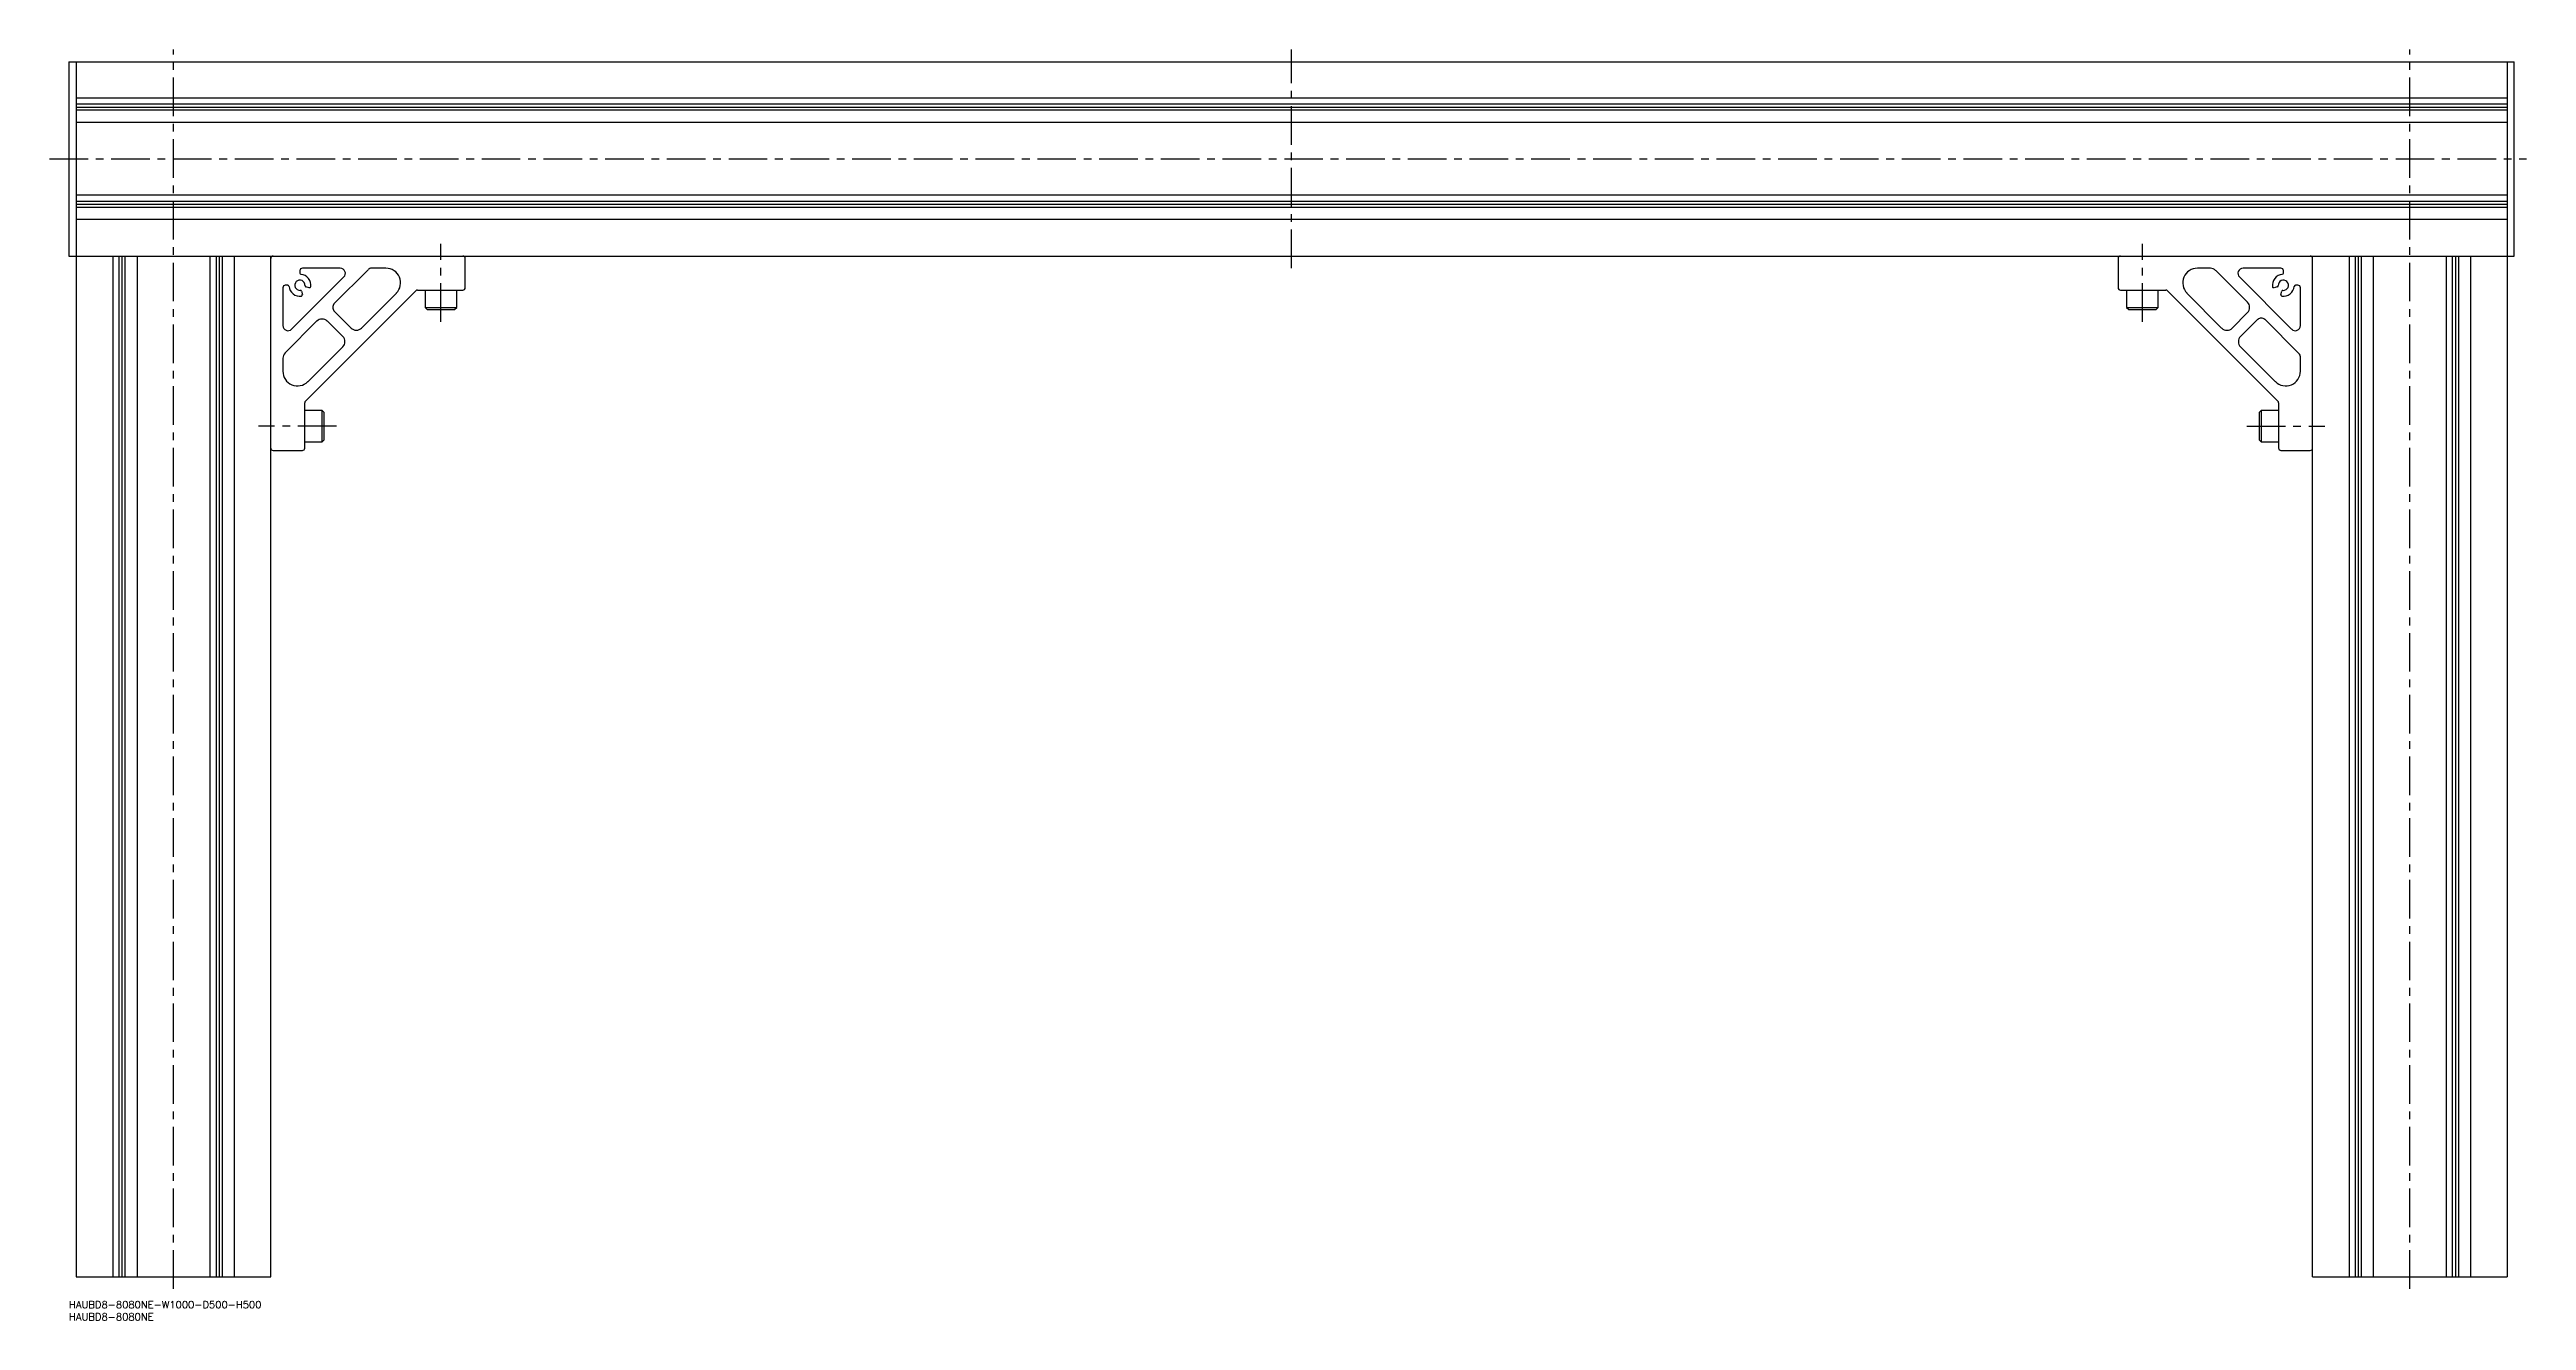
# Model space of a CAD drawing. Extents: x -8 to 1711, y -8 to 1075.
# Drawn here: x -8 to 1011, y -8 to 515 of the extents above; entities that cross this region are included whole.
import ezdxf

# ---------------------------------------------------------------- set-up
doc = ezdxf.new("R2010")
doc.units = 0
doc.header["$LTSCALE"] = 0.5
doc.linetypes.add('CENTER', pattern=[50.8, 31.75, -6.35, 6.35, -6.35])
for name, color, linetype in [('MSM_CENTER', 1, 'CENTER'), ('MSM_CONTINUOUS', 7, 'CONTINUOUS'), ('MSM_PART_NUMBER', 7, 'CONTINUOUS')]:
    doc.layers.add(name, color=color, linetype=linetype)
doc.styles.get("Standard").update_dxf_attribs({"font": 'txt.shx', "height": 3, "bigfont": 'bigfont.shx'})

# ---------------------------------------------------------------- blocks, each defined once
blk = doc.blocks.new('*U8')
at = {"layer": 'MSM_PART_NUMBER'}
blk.add_text('HAUBD8-8080NE-W1000-D500-H500', height=3, dxfattribs=at).set_placement((0, -3))
blk = doc.blocks.new('*U9')
at = {"layer": 'MSM_PART_NUMBER'}
blk.add_text('HAUBD8-8080NE', height=3, dxfattribs=at).set_placement((0, -8))

msp = doc.modelspace()

# ---------------------------------------------------------------- linework, layer by layer
at = {"layer": 'MSM_CENTER'}
for p, q in [((43, 5), (43, 515)), ((503, 425), (503, 515)), ((963, 5), (963, 515)), ((-8, 470), (1011, 470)), ((153, 403), (153, 435)), ((853, 403), (853, 435)), ((110, 360), (78, 360)), ((896, 360), (928, 360))]:
    msp.add_line(p, q, dxfattribs=at)
at = {"layer": 'MSM_CONTINUOUS'}
for p, q in [((0, 510), (1006, 510)), ((0, 510), (0, 430)), ((3, 510), (3, 10)), ((1003, 510), (1003, 10)), ((1006, 430), (1006, 510)), ((1003, 495), (3, 495)), ((1003, 492.5), (3, 492.5)), ((1003, 491.2), (3, 491.2)), ((1003, 490), (3, 490)), ((1003, 485), (3, 485)), ((1003, 455), (3, 455)), ((1003, 452.5), (3, 452.5)), ((1003, 451.2), (3, 451.2)), ((1003, 450), (3, 450)), ((1003, 445), (3, 445)), ((0, 430), (1006, 430)), ((18, 430), (18, 10)), ((20.5, 430), (20.5, 10)), ((21.8, 430), (21.8, 10)), ((23, 430), (23, 10)), ((28, 430), (28, 10)), ((58, 430), (58, 10)), ((60.5, 430), (60.5, 10)), ((61.8, 430), (61.8, 10)), ((63, 430), (63, 10)), ((68, 430), (68, 10)), ((83, 10), (83, 430)), ((163, 417), (163, 429)), ((843, 429), (843, 417)), ((923, 10), (923, 430)), ((938, 430), (938, 10)), ((940.5, 430), (940.5, 10)), ((941.8, 430), (941.8, 10)), ((943, 430), (943, 10)), ((948, 430), (948, 10)), ((978, 430), (978, 10)), ((980.5, 430), (980.5, 10)), ((981.8, 430), (981.8, 10)), ((983, 430), (983, 10)), ((988, 430), (988, 10)), ((90, 418), (89, 418)), ((91.6, 399.9), (113.1, 421.4)), ((95, 424), (95, 423)), ((111.6, 425), (96, 425)), ((123.1, 424.4), (109, 410.3)), ((130.4, 425), (124.5, 425)), ((881, 425), (875.6, 425)), ((896.3, 411), (883.2, 424.1)), ((892.9, 421.4), (914.4, 399.9)), ((910, 425), (894.4, 425)), ((911, 423), (911, 424)), ((917, 418), (916, 418)), ((88, 417), (88, 401.4)), ((95.7, 415.5), (96, 414.2)), ((97.3, 370.3), (142.7, 415.7)), ((98.8, 417), (97.5, 417.3)), ((120.4, 400.4), (134.7, 414.8)), ((143.4, 416), (162, 416)), ((146.5, 416), (146.5, 408.9)), ((146.5, 408.9), (147.4, 408)), ((146.5, 408.9), (159.5, 408.9)), ((147.4, 408), (158.6, 408)), ((158.6, 408), (159.5, 408.9)), ((159.5, 408.9), (159.5, 416)), ((844, 416), (862.6, 416)), ((846.5, 416), (859.5, 416)), ((846.5, 416), (846.5, 408.9)), ((846.5, 408.9), (859.5, 408.9)), ((846.5, 408.9), (847.4, 408)), ((847.4, 408), (858.6, 408)), ((858.6, 408), (859.5, 408.9)), ((859.5, 408.9), (859.5, 416)), ((863.3, 415.7), (908.7, 370.3)), ((871.3, 414.8), (885.6, 400.4)), ((908.5, 417.3), (907.2, 417)), ((910, 414.2), (910.3, 415.5)), ((918, 401.4), (918, 417)), ((102, 403.3), (88.9, 390.2)), ((112.6, 396.9), (106.2, 403.3)), ((109, 407.5), (116.1, 400.4)), ((889.9, 400.4), (896.3, 406.8)), ((900.5, 404), (893.4, 396.9)), ((917.4, 389.9), (903.3, 404)), ((88, 388), (88, 382.6)), ((98.2, 378.3), (112.6, 392.6)), ((893.4, 392.6), (907.8, 378.3)), ((918, 382.6), (918, 388.5)), ((97, 351), (97, 369.6)), ((909, 369.6), (909, 351)), ((97, 353.5), (97, 366.5)), ((104.1, 366.5), (97, 366.5)), ((104.1, 353.5), (104.1, 366.5)), ((105, 365.6), (104.1, 366.5)), ((105, 354.4), (105, 365.6)), ((901.9, 366.5), (901, 365.6)), ((901, 365.6), (901, 354.4)), ((901.9, 366.5), (901.9, 353.5)), ((909, 366.5), (901.9, 366.5)), ((84, 350), (96, 350)), ((97, 353.5), (104.1, 353.5)), ((104.1, 353.5), (105, 354.4)), ((901, 354.4), (901.9, 353.5)), ((901.9, 353.5), (909, 353.5)), ((910, 350), (922, 350)), ((3, 10), (83, 10)), ((923, 10), (1003, 10))]:
    msp.add_line(p, q, dxfattribs=at)
for centre, radius, start, end in [((84, 429), 1, 90, 180), ((162, 429), 1, 0, 90), ((844, 429), 1, 90, 180), ((922, 429), 1, 0, 90), ((89, 417), 1, 90, 180), ((90, 417.5), 0.5, 5.7396, 89.9987), ((95, 418), 2.1, 356.0879, 273.9134), ((96, 424), 1, 90, 180), ((95.5, 423), 0.5, 179.9984, 264.2635), ((95, 418), 4.5, 352.1807, 84.2603), ((97.6, 417.8), 0.5, 176.0879, 255.0001), ((111.6, 422.9), 2.1, 315, 90), ((124.5, 423), 2, 90.0011, 135.0008), ((130.4, 419), 6, 315, 90.0001), ((875.6, 419), 6, 90.0001, 225), ((881, 422), 3, 45.0002, 90.0002), ((894.4, 422.9), 2.1, 90, 225), ((911, 418), 4.5, 95.7391, 187.8199), ((908.4, 417.8), 0.5, 284.9999, 3.9134), ((911, 418), 2.1, 266.0879, 183.9134), ((910, 424), 1, 0, 90), ((910.5, 423), 0.5, 275.7396, 359.9987), ((916, 417.5), 0.5, 89.9984, 174.2635), ((917, 417), 1, 0, 90), ((95, 418), 4.5, 185.7391, 277.8199), ((95.2, 415.4), 0.5, 14.9999, 93.9134), ((95.5, 414), 0.5, 277.8225, 14.9997), ((99, 417.5), 0.5, 255.0014, 352.1789), ((110.5, 408.9), 2, 134.9992, 225.0012), ((143.4, 415), 1, 89.9986, 134.9989), ((162, 417), 1, 269.9979, 0), ((844, 417), 1, 180, 270), ((862.6, 415), 1, 45.0005, 90.0008), ((894.1, 408.9), 3, 315.0001, 45.0001), ((907, 417.5), 0.5, 187.8225, 284.9997), ((910.5, 414), 0.5, 165.0014, 262.1789), ((910.8, 415.4), 0.5, 86.0879, 165.0001), ((911, 418), 4.5, 262.1807, 354.2603), ((90.1, 401.4), 2.1, 180, 315), ((104.1, 401.1), 3, 45.0001, 135.0001), ((118.2, 402.5), 3, 225.0001, 315.0002), ((887.8, 402.5), 3, 225.0005, 314.9993), ((901.9, 402.5), 2, 44.9992, 135.0012), ((915.9, 401.4), 2.1, 225, 0), ((91, 388), 3, 135.0002, 180.0002), ((110.5, 394.8), 3, 315.0005, 44.9993), ((895.5, 394.8), 3, 135.0001, 225.0002), ((916, 388.5), 2, 0.0011, 45.0008), ((94, 382.6), 6, 180.0001, 315), ((912, 382.6), 6, 225, 0.0001), ((98, 369.6), 1, 135.0005, 180.0008), ((908, 369.6), 1, 359.9986, 44.9989), ((84, 351), 1, 180, 270), ((96, 351), 1, 270, 0), ((910, 351), 1, 179.9979, 270), ((922, 351), 1, 270, 0)]:
    msp.add_arc(centre, radius, start, end, dxfattribs=at)

# ---------------------------------------------------------------- block references
for name in ['*U8', '*U9']:
    msp.add_blockref(name, (0, 0), dxfattribs=at)

doc.saveas('drawing.dxf')
